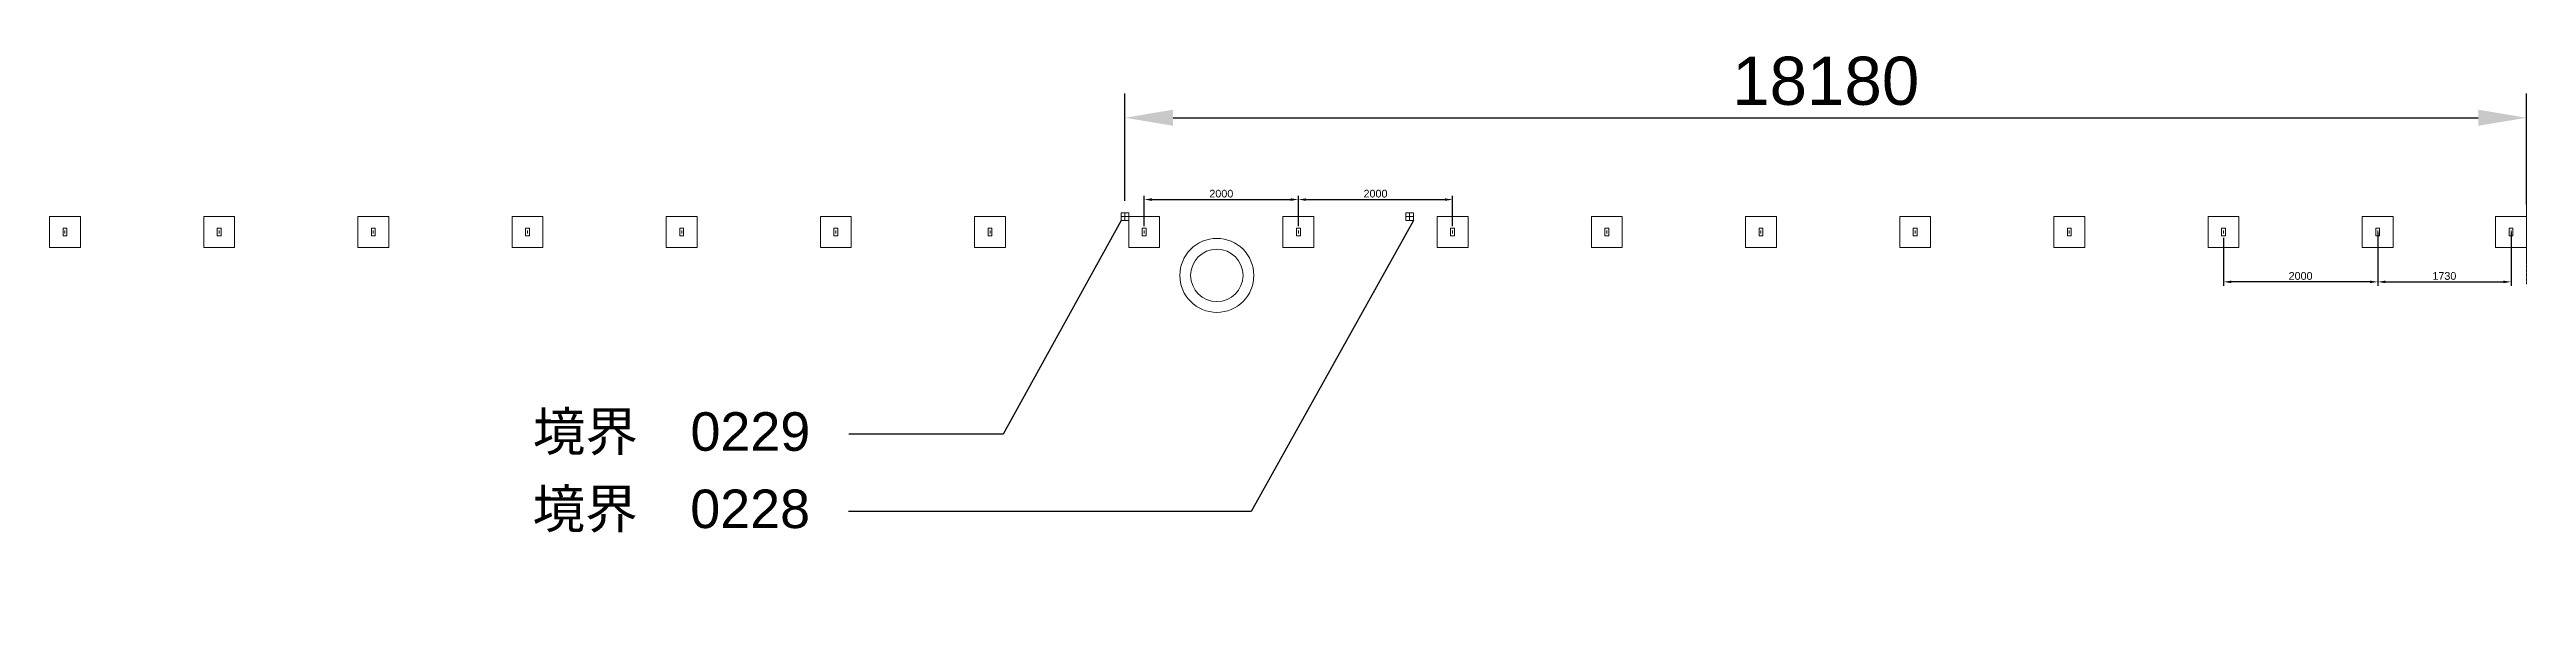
# Model space of a CAD drawing. Header units: millimetres. Extents: x -58267 to 200953, y -49295 to 43144.
# Drawn here: x 25437 to 57567, y -49295 to -42093 of the extents above; entities that cross this region are included whole.
import ezdxf
from ezdxf import colors
from ezdxf.entities.mleader import LeaderData, LeaderLine
from ezdxf.math import Vec2, Vec3

# ---------------------------------------------------------------- set-up
doc = ezdxf.new("R2010")
doc.units = ezdxf.units.MM
doc.header["$LTSCALE"] = 0.25
doc.linetypes.add('ACAD_ISO02W100', pattern=[15, 12, -3])
doc.layers.add('1-main', color=7, linetype='Continuous', lineweight=9)
doc.layers.add('2-DIMS', color=8, linetype='Continuous', lineweight=9)
doc.styles.get("Standard").update_dxf_attribs({"font": 'arial.ttf'})
doc.dimstyles.new('Annotative', dxfattribs={"dimscale": 0, "dimtxt": 2.5, "dimasz": 2.5, "dimexe": 1.25, "dimexo": 0.625, "dimtad": 1, "dimtxsty": 'Standard', "dimcen": 2.5, "dimadec": 0, "dimazin": 0, "dimtfac": 1, "dimtmove": 0, "dimatfit": 3, "dimfxl": 1, "dimarcsym": 0})

# ---------------------------------------------------------------- blocks, each defined once
blk = doc.blocks.new('fence-baseblock')
at = {"layer": '1-main'}
blk.add_line((0, -20), (0, 20), dxfattribs=at)
for points in [[(-200, -200), (200, -200), (200, 200), (-200, 200)], [(-25, 50), (25, 50), (25, -50), (-25, -50)]]:
    blk.add_lwpolyline(points, close=True, dxfattribs=at)
blk = doc.blocks.new('*D401')
at = {"layer": '2-DIMS', "color": 0, "lineweight": -2, "transparency": 16777216}
for p, q in [((39387, -44055), (39387, -42666)), ((57567, -44105), (57567, -42666)), ((40012, -42979), (56942, -42979))]:
    blk.add_line(p, q, dxfattribs=at)
at = {"layer": '2-DIMS', "color": 0, "transparency": 16777216}
for points in [[(40012, -42874), (40012, -43083), (39387, -42979)], [(56942, -42874), (56942, -43083), (57567, -42979)]]:
    blk.add_solid(points, dxfattribs=at)
at = {"layer": 'Defpoints', "color": 0, "transparency": 16777216}
for p in [(57567, -42979), (39387, -44211), (57567, -44261)]:
    blk.add_point(p, dxfattribs=at)
at = {"layer": '2-DIMS', "color": 0, "transparency": 16777216, "insert": (48477, -42503), "char_height": 625, "attachment_point": 5}
blk.add_mtext('18180', dxfattribs=at)
blk = doc.blocks.new('*D403')
at = {"layer": '2-DIMS', "color": 0, "lineweight": -2, "transparency": 16777216}
for p, q in [((55637, -44466), (55637, -45158)), ((57367, -44466), (57367, -45158)), ((55737, -45108), (57267, -45108))]:
    blk.add_line(p, q, dxfattribs=at)
at = {"layer": '2-DIMS', "color": 0, "transparency": 16777216}
for points in [[(55737, -45092), (55737, -45125), (55637, -45108)], [(57267, -45092), (57267, -45125), (57367, -45108)]]:
    blk.add_solid(points, dxfattribs=at)
at = {"layer": 'Defpoints', "color": 0, "transparency": 16777216}
for p in [(55637, -44441), (57367, -44441), (57367, -45108)]:
    blk.add_point(p, dxfattribs=at)
at = {"layer": '2-DIMS', "color": 0, "transparency": 16777216, "insert": (56502, -45032), "char_height": 100, "attachment_point": 5}
blk.add_mtext('1730', dxfattribs=at)
blk = doc.blocks.new('_None')
blk = doc.blocks.new('*D404')
at = {"layer": '2-DIMS', "color": 0, "lineweight": -2, "transparency": 16777216}
for p, q in [((53637, -44536), (53637, -45158)), ((55637, -44536), (55637, -45158)), ((55537, -45108), (53737, -45108))]:
    blk.add_line(p, q, dxfattribs=at)
at = {"layer": '2-DIMS', "color": 0, "transparency": 16777216}
for points in [[(53737, -45092), (53737, -45125), (53637, -45108)], [(55537, -45092), (55537, -45125), (55637, -45108)]]:
    blk.add_solid(points, dxfattribs=at)
at = {"layer": 'Defpoints', "color": 0, "transparency": 16777216}
for p in [(53637, -44511), (55637, -44511), (53637, -45108)]:
    blk.add_point(p, dxfattribs=at)
at = {"layer": '2-DIMS', "color": 0, "transparency": 16777216, "insert": (54637, -45032), "char_height": 100, "attachment_point": 5}
blk.add_mtext('2000', dxfattribs=at)
blk = doc.blocks.new('*D405')
at = {"layer": '2-DIMS', "color": 0, "lineweight": -2, "transparency": 16777216}
for p, q in [((39637, -44386), (39637, -43990)), ((41637, -44386), (41637, -43990)), ((39737, -44040), (41537, -44040))]:
    blk.add_line(p, q, dxfattribs=at)
at = {"layer": '2-DIMS', "color": 0, "transparency": 16777216}
for points in [[(39737, -44024), (39737, -44057), (39637, -44040)], [(41537, -44024), (41537, -44057), (41637, -44040)]]:
    blk.add_solid(points, dxfattribs=at)
at = {"layer": 'Defpoints', "color": 0, "transparency": 16777216}
for p in [(41637, -44040), (39637, -44411), (41637, -44411)]:
    blk.add_point(p, dxfattribs=at)
at = {"layer": '2-DIMS', "color": 0, "transparency": 16777216, "insert": (40637, -43964), "char_height": 100, "attachment_point": 5}
blk.add_mtext('2000', dxfattribs=at)
blk = doc.blocks.new('*D406')
at = {"layer": '2-DIMS', "color": 0, "lineweight": -2, "transparency": 16777216}
for p, q in [((41637, -44386), (41637, -43990)), ((43637, -44386), (43637, -43990)), ((41737, -44040), (43537, -44040))]:
    blk.add_line(p, q, dxfattribs=at)
at = {"layer": '2-DIMS', "color": 0, "transparency": 16777216}
for points in [[(41737, -44024), (41737, -44057), (41637, -44040)], [(43537, -44024), (43537, -44057), (43637, -44040)]]:
    blk.add_solid(points, dxfattribs=at)
at = {"layer": 'Defpoints', "color": 0, "transparency": 16777216}
for p in [(43637, -44040), (41637, -44411), (43637, -44411)]:
    blk.add_point(p, dxfattribs=at)
at = {"layer": '2-DIMS', "color": 0, "transparency": 16777216, "insert": (42637, -43964), "char_height": 100, "attachment_point": 5}
blk.add_mtext('2000', dxfattribs=at)

msp = doc.modelspace()

# ---------------------------------------------------------------- linework, layer by layer
at = {"layer": '1-main', "linetype": 'ACAD_ISO02W100'}
msp.add_line((57566.894, -45138.67), (57566.894, -43577.976), dxfattribs=at)
at = {"layer": '1-main'}
for p, q in [((57566.894, -44236.143), (57566.894, -43858.35)), ((39336.894, -44261.285), (39436.894, -44261.285)), ((39386.894, -44211.285), (39386.894, -44311.285)), ((43028.894, -44261.285), (43128.894, -44261.285)), ((43078.894, -44211.285), (43078.894, -44311.285))]:
    msp.add_line(p, q, dxfattribs=at)
for points in [[(39436.894, -44211.285), (39336.894, -44211.285), (39336.894, -44311.285), (39436.894, -44311.285)], [(43128.894, -44211.285), (43028.894, -44211.285), (43028.894, -44311.285), (43128.894, -44311.285)]]:
    msp.add_lwpolyline(points, close=True, dxfattribs=at)
for radius in [480, 340]:
    msp.add_circle((40578.894, -45024.285), radius, dxfattribs=at)

# ---------------------------------------------------------------- block references
for p in [(25636.894, -44461.285), (27636.894, -44461.285), (29636.894, -44461.285), (31636.894, -44461.285), (33636.894, -44461.285), (35636.894, -44461.285), (37636.894, -44461.285), (39636.894, -44461.285), (41636.894, -44461.285), (43636.894, -44461.285), (45636.894, -44461.285), (47636.894, -44461.285), (49636.894, -44461.285), (51636.894, -44461.285), (53636.894, -44461.285), (55636.894, -44461.285), (57366.894, -44461.285)]:
    msp.add_blockref('fence-baseblock', p, dxfattribs=at)

# ---------------------------------------------------------------- dimensions: what is measured, and where the dimension line sits
at = {"layer": '2-DIMS'}
for base, p1, p2, picture, middle in [((57566.894, -42978.646), (39386.894, -44211.285), (57566.894, -44261.285), '*D401', (48476.894, -42503.288)), ((41636.894, -44040.453), (39636.894, -44411.285), (41636.894, -44411.285), '*D405', (40636.894, -43964.396)), ((43636.894, -44040.453), (41636.894, -44411.285), (43636.894, -44411.285), '*D406', (42636.894, -43964.396)), ((53636.894, -45108.329), (55636.894, -44511.285), (53636.894, -44511.285), '*D404', (54636.894, -45032.272)), ((57366.894, -45108.329), (55636.894, -44441.285), (57366.894, -44441.285), '*D403', (56501.894, -45032.238))]:
    dim = msp.add_linear_dim(base=base, p1=p1, p2=p2, dimstyle='Annotative', dxfattribs=at)
    dim.commit()
    dim.dimension.update_dxf_attribs({"geometry": picture, "text_midpoint": middle})

# ---------------------------------------------------------------- leaders
ml = msp.add_multileader_mtext('Standard', dxfattribs=at)
ml.set_content('{\\fMS PGothic|b0|i0|c128|p50;境界\u3000}0228', color=256)
ml.set_leader_properties()
ml.set_arrow_properties(name='NONE')
ml.build(insert=Vec2(0, 0))
ml.multileader.update_dxf_attribs({"arrow_head_size": 1000, "scale": 250})
ctx = ml.context
ctx.base_point, ctx.scale, ctx.char_height, ctx.arrow_head_size, ctx.landing_gap_size, ctx.plane_origin = Vec3(31375.351, -48086.004), 250, 500, 1000, 500, Vec3(43128.894, -44361.285)
ctx.text_align_type = 2
notes = []
notes.append((ctx, [(0, (1, 1, 0), (41024.16, -48086.004), (-1, 0), 5222.207, [(0, [(43128.894, -44311.285)], 0, [])])]))
ctx.mtext.insert, ctx.mtext.alignment, ctx.mtext.flow_direction = Vec3(35301.953, -47803.333), 3, 5
ml = msp.add_multileader_mtext('Standard', dxfattribs=at)
ml.set_content('{\\fMS PGothic|b0|i0|c128|p50;境界\u3000}0229', color=256)
ml.set_leader_properties()
ml.set_arrow_properties(name='NONE')
ml.build(insert=Vec2(0, 0))
ml.multileader.update_dxf_attribs({"arrow_head_size": 1000, "scale": 250})
ctx = ml.context
ctx.base_point, ctx.scale, ctx.char_height, ctx.arrow_head_size, ctx.landing_gap_size, ctx.plane_origin = Vec3(31378.4, -47082.678), 250, 500, 1000, 500, Vec3(39336.894, -44361.285)
ctx.text_align_type = 2
notes.append((ctx, [(0, (1, 1, 0), (37805.001, -47082.678), (-1, 0), 2000, [(0, [(39336.894, -44311.285)], 0, [])])]))
ctx.mtext.insert, ctx.mtext.alignment, ctx.mtext.flow_direction = Vec3(35305.001, -46800.007), 3, 5
for ctx, leaders in notes:
    for number, flags, end, landing, length, lines in leaders:
        leader = LeaderData()
        leader.index, (leader.has_last_leader_line, leader.has_dogleg_vector, leader.attachment_direction) = number, flags
        leader.last_leader_point, leader.dogleg_vector, leader.dogleg_length = Vec3(end), Vec3(landing), length
        for number, points, colour, breaks in lines:
            line = LeaderLine()
            line.index, line.vertices, line.color, line.breaks = number, Vec3.list(points), colors.encode_raw_color(colour), breaks
            leader.lines.append(line)
        ctx.leaders.append(leader)

doc.saveas('drawing.dxf')
